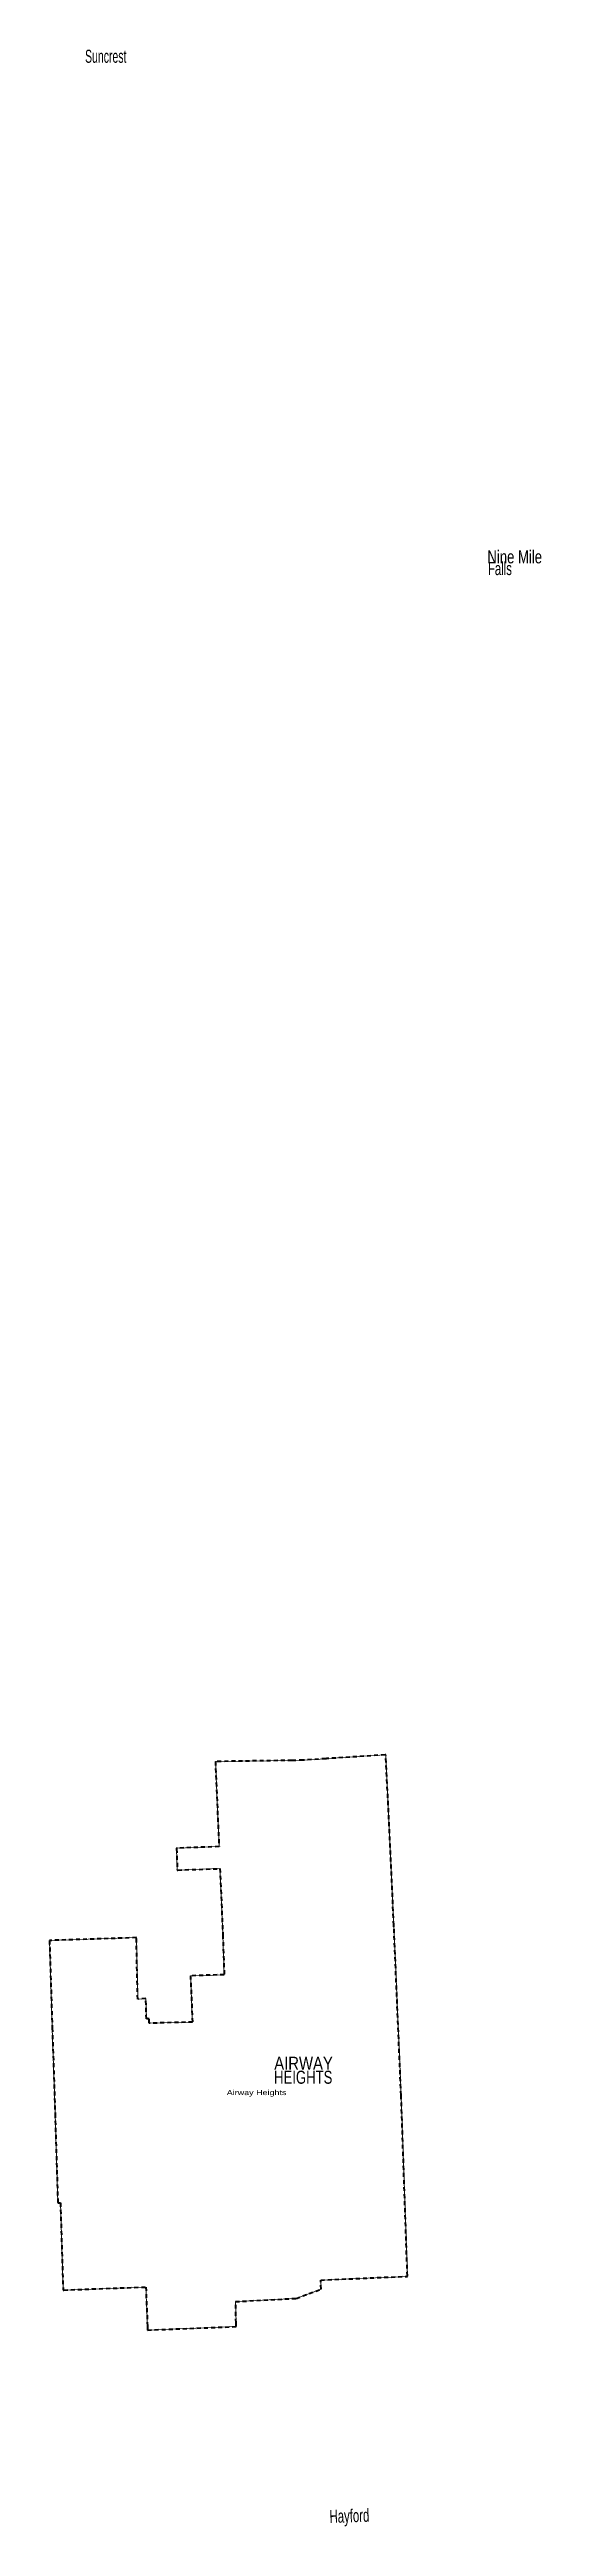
# Model space of a CAD drawing. Header units: feet. Extents: x -903180 to 1023491, y -707744 to 564635.
# Drawn here: x 842340 to 857394, y 55610 to 131382 of the extents above; entities that cross this region are included whole.
import ezdxf

# ---------------------------------------------------------------- set-up
doc = ezdxf.new("R2010")
doc.units = ezdxf.units.FT
doc.header["$LTSCALE"] = 80
doc.linetypes.add('SHORT_DASHED', pattern=[2.7, 1.5, -1.2])
doc.layers.add('13', color=7, linetype='SHORT_DASHED', lineweight=40)
doc.layers.add('58', color=7, linetype='Continuous', lineweight=13)
for name, color, linetype in [('14', 7, 'Continuous'), ('16', 7, 'Continuous'), ('36', 7, 'Continuous')]:
    doc.layers.add(name, color=color, linetype=linetype)

msp = doc.modelspace()

# ---------------------------------------------------------------- texts
at = {"layer": '14'}
for s, width, p in [('AIRWAY', 0.85, (849215.72, 69580.66)), ('HEIGHTS', 0.75, (849211.47, 69153.26))]:
    msp.add_text(s, height=400, dxfattribs=dict(at, width=width)).set_placement(p)
at = {"layer": '16'}
for s, width, p in [('Suncrest', 0.6, (843426.96, 130976.4)), ('Nine Mile', 0.75, (855739.54, 115663.99)), ('Falls', 0.65, (855754.9, 115305.78))]:
    msp.add_text(s, height=400, dxfattribs=dict(at, width=width)).set_placement(p)
at = {"layer": '16', "width": 0.65}
msp.add_text('Hayford', height=400, rotation=1.892, dxfattribs=at).set_placement((850914.46, 55715.61))
at = {"layer": '36', "width": 1.3}
msp.add_text('Airway Heights', height=157.5, dxfattribs=at).set_placement((847764.09, 68805.7))

# ---------------------------------------------------------------- linework, layer by layer
at = {"layer": '13'}
msp.add_lwpolyline([(852878.94, 73948.92), (852876.28, 74011.76), (852876, 74011.76), (852704.26, 77688.68), (852628.87, 79195.67), (852627.87, 79215.74), (852606.75, 79214.37), (850829.05, 79099.1), (850809.81, 79097.85), (850789.05, 79096.47), (850137.87, 79053.11), (850119.37, 79051.88), (850097.87, 79051.35), (849794.33, 79043.86), (849775.29, 79043.39), (849754.33, 79043.11), (847413.9, 79011.7), (847526.42, 76407.59), (846246.68, 76360.29), (846226.74, 76359.55), (846227.33, 76341.41), (846247.77, 75711.08), (846248.42, 75691.01), (846268.42, 75691.66), (847555.55, 75733.21), (847642.2, 73744.31), (847643.07, 73707.86), (847643.21, 73704.31), (847684.95, 72486.82), (846652.66, 72458.47), (846713.57, 71038.46), (845389.46, 71005.42), (845383.71, 71141.93), (845303.72, 71140.77), (845286.98, 71760.54), (845037.9, 71745.79), (844996.92, 73622.47), (842339.58, 73536.43), (842423.47, 70897.8), (842423.97, 70877.8), (842424.88, 70857.8), (842507.97, 68274.61), (842508.12, 68254.61), (842508.76, 68234.61), (842595.83, 65512.63), (842670.88, 65512.12), (842755.63, 62862.5), (842756.27, 62842.54), (842775.26, 62843.24), (845287.72, 62935.68), (845336.37, 61738.52), (845337.18, 61718.52), (845338.53, 61698.52), (845341, 61618.53), (848050.55, 61724.76), (848048.48, 61801.85), (848047.94, 61821.85), (848048.31, 61841.85), (848033.8, 62489.21), (849883.7, 62587.34), (850652.05, 62871.3), (850638.01, 63148.43), (853270.29, 63261.3), (853291.67, 63262.22), (853290.97, 63282.16), (853100.17, 68763.83), (853097.9, 68783.83), (853097.05, 68803.83)], close=True, dxfattribs=at)
at = {"layer": '58'}
msp.add_lwpolyline([(852876, 74011.76), (853097.05, 68803.83), (853097.9, 68783.83), (853100.17, 68763.83), (853290.97, 63282.16), (853291.67, 63262.22), (853270.29, 63261.3), (850638.01, 63148.43), (850652.05, 62871.3), (849883.7, 62587.34), (848033.8, 62489.21), (848048.31, 61841.85), (848047.94, 61821.85), (848048.48, 61801.85), (848050.55, 61724.76), (845341, 61618.53), (845338.53, 61698.52), (845337.18, 61718.52), (845336.37, 61738.52), (845287.72, 62935.68), (842775.26, 62843.24), (842756.27, 62842.54), (842755.63, 62862.5), (842670.88, 65512.12), (842595.83, 65512.63), (842508.76, 68234.61), (842508.12, 68254.61), (842507.97, 68274.61), (842424.88, 70857.8), (842423.97, 70877.8), (842423.47, 70897.8), (842339.58, 73536.43), (844996.92, 73622.47), (845037.9, 71745.79), (845286.98, 71760.54), (845303.72, 71140.77), (845383.71, 71141.93), (845389.46, 71005.42), (846713.57, 71038.46), (846652.66, 72458.47), (847684.95, 72486.82), (847643.21, 73704.31), (847643.96, 73704.81), (847642.2, 73744.31), (847555.55, 75733.21), (846268.42, 75691.66), (846248.42, 75691.01), (846247.77, 75711.08), (846227.33, 76341.41), (846226.74, 76359.55), (846246.68, 76360.29), (847526.42, 76407.59), (847413.9, 79011.7), (849754.33, 79043.11), (849775.29, 79043.39), (849794.33, 79043.86), (850097.87, 79051.35), (850119.37, 79051.88), (850137.87, 79053.11), (850789.05, 79096.47), (850809.81, 79097.85), (850829.05, 79099.1), (852606.75, 79214.37), (852627.87, 79215.74), (852628.87, 79195.67), (852704.26, 77688.68), (852876, 74011.76)], close=True, dxfattribs=at)

msp.set_redraw_order([(e.dxf.handle, doc.entitydb.next_handle()) for e in msp.query("TEXT MTEXT ATTDEF DIMENSION ARC_DIMENSION")])  # texts and dimensions are drawn at this point

doc.saveas('drawing.dxf')
